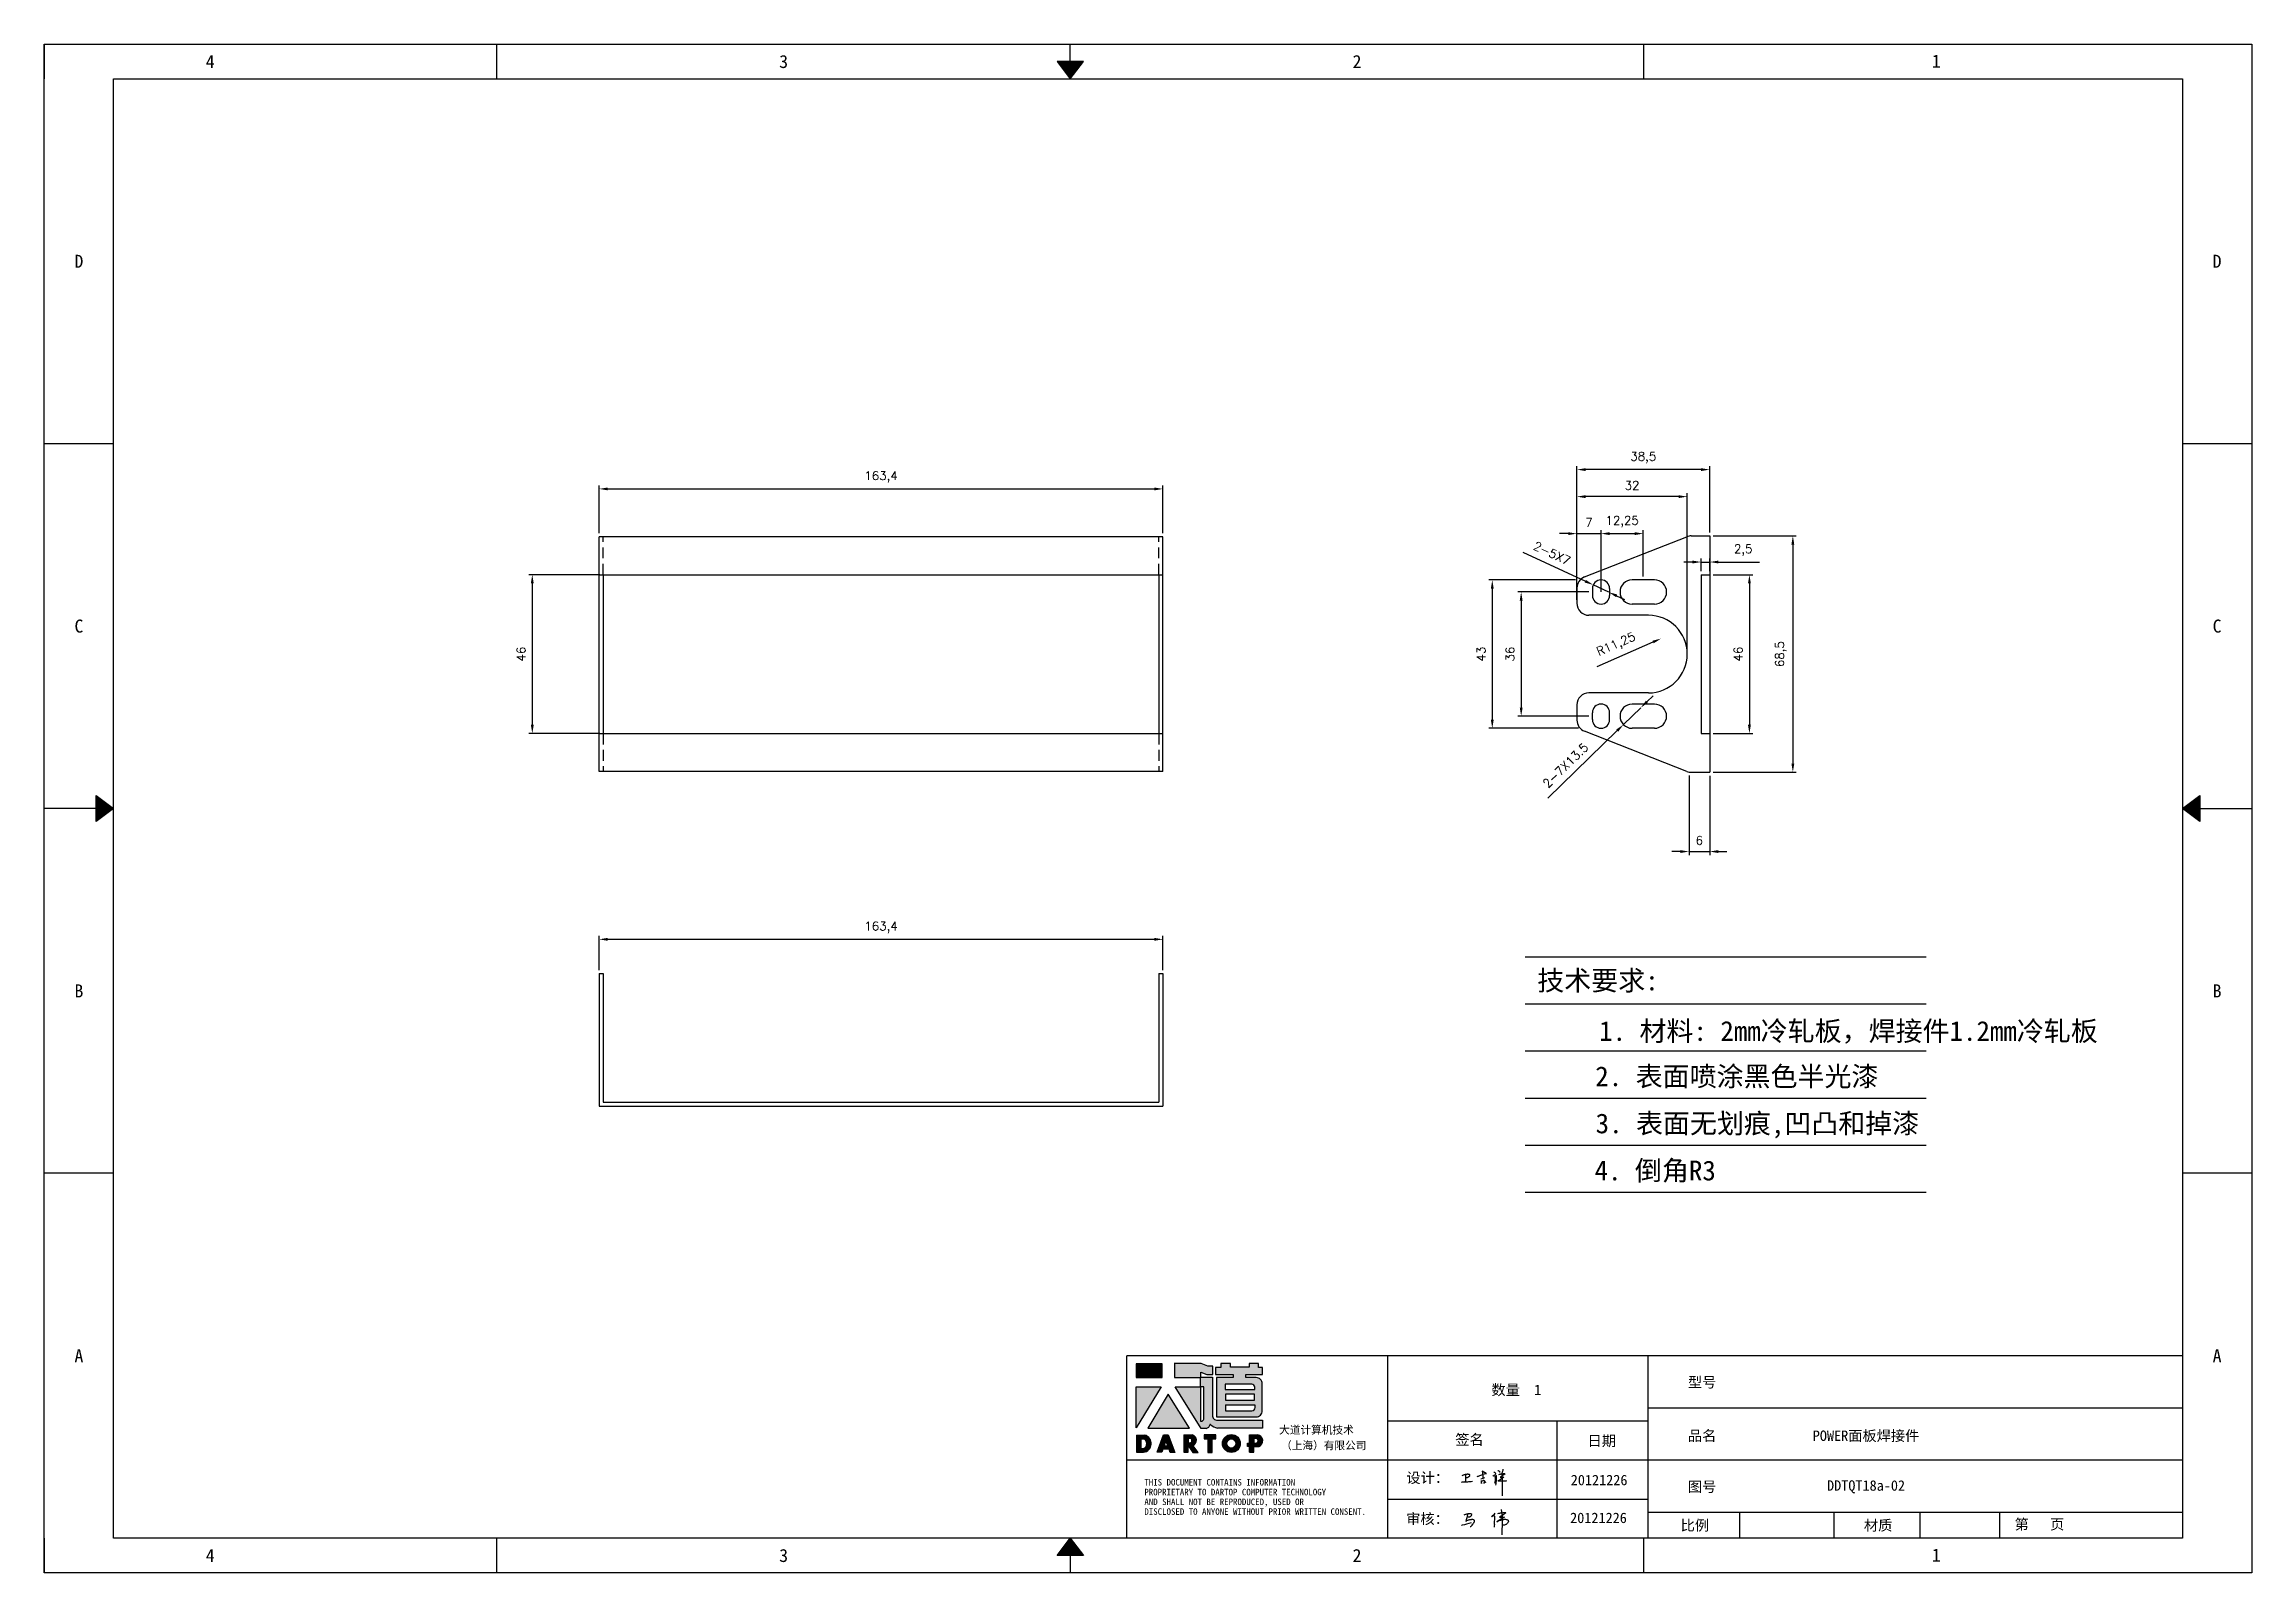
# Model space of a CAD drawing. Header units: millimetres. Extents: x 120943 to 145233, y 4425 to 40233.
# Drawn here: x 124026 to 124666, y 8527 to 8970 of the extents above; entities that cross this region are included whole.
import ezdxf
from ezdxf.enums import TextEntityAlignment as Align

# ---------------------------------------------------------------- set-up
doc = ezdxf.new("R2010")
doc.units = ezdxf.units.MM
doc.linetypes.add('DOT', pattern=[0.25, 0, -0.25])
doc.linetypes.add('HIDDEN2', pattern=[4.7625, 3.175, -1.5875])
for name, color, linetype in [('4', 7, 'Continuous'), ('hidden', 3, 'HIDDEN2'), ('print', 30, 'Continuous')]:
    doc.layers.add(name, color=color, linetype=linetype)
doc.layers.add('dim', color=2, linetype='Continuous', lineweight=9)
doc.styles.add('Dartop', font='SIMFANG.TTF')
doc.styles.add('HZ', font='SimSun.ttf')
doc.styles.add('hzHT', font='SIMHEI.TTF')
doc.styles.get("Standard").update_dxf_attribs({"font": 'txt', "bigfont": 'gbcbig.shx'})
doc.dimstyles.new('0.5small', dxfattribs={"dimtxt": 2.5, "dimasz": 2.5, "dimexe": 1, "dimexo": 1, "dimgap": 2, "dimtad": 1, "dimtxsty": 'Standard', "dimcen": 2.5, "dimadec": 0, "dimazin": 0, "dimtfac": 1, "dimtmove": 0, "dimatfit": 3, "dimfxl": 1, "dimarcsym": 0})

msp = doc.modelspace()

# ---------------------------------------------------------------- texts
at = {"color": 0}
for s, height, style, p in [('4', 3.777, 'Dartop', (124074.396, 8965.215)), ('3', 3.777, 'Dartop', (124240.584, 8965.215)), ('2', 3.777, 'Dartop', (124406.773, 8965.215)), ('1', 3.777, 'Dartop', (124574.683, 8965.335)), ('D', 3.777, 'Dartop', (124036.334, 8907.301)), ('D', 3.777, 'Dartop', (124656.055, 8907.301)), ('C', 3.777, 'Dartop', (124036.334, 8801.545)), ('C', 3.777, 'Dartop', (124656.055, 8801.545)), ('B', 3.777, 'Dartop', (124036.334, 8695.788)), ('B', 3.777, 'Dartop', (124656.055, 8695.788)), ('A', 3.777, 'Dartop', (124036.334, 8590.032)), ('A', 3.777, 'Dartop', (124656.055, 8590.032)), ('数量  1', 3.0216, 'hzHT', (124452.95, 8580.127)), ('型号', 3.0216, 'hzHT', (124506.803, 8582.346)), ('品名', 3.0216, 'hzHT', (124506.803, 8566.835)), ('POWER面板焊接件', 3.0216, 'hzHT', (124554.31, 8566.835)), ('签名', 3.0216, 'hzHT', (124439.376, 8565.728)), ('日期', 3.0216, 'hzHT', (124477.717, 8565.356)), ('20121226', 3.0216, 'hzHT', (124476.941, 8553.996)), ('图号', 3.0216, 'hzHT', (124506.803, 8552.065)), ('DDTQT18a-02', 3.0216, 'hzHT', (124554.31, 8552.405)), ('20121226', 3.0216, 'hzHT', (124476.761, 8543.032)), ('比例', 3.0216, 'hzHT', (124504.696, 8540.853)), ('材质', 3.0216, 'hzHT', (124557.821, 8540.853)), ('第   页', 3.0216, 'hzHT', (124604.563, 8541.166)), ('4', 3.777, 'Dartop', (124074.396, 8532.118)), ('3', 3.777, 'Dartop', (124240.584, 8532.118)), ('2', 3.777, 'Dartop', (124406.773, 8532.118)), ('1', 3.777, 'Dartop', (124574.683, 8532.238))]:
    msp.add_text(s, height=height, dxfattribs=dict(at, style=style)).set_placement(p, align=Align.MIDDLE_CENTER)
at = {"style": 'HZ'}
for s, p in [('技术要求:', (124476.601, 8698.799)), ('     1. 材料: 2mm冷轧板，焊接件1.2mm冷轧板', (124539.459, 8684.171)), ('    2. 表面喷涂黑色半光漆', (124509.068, 8671.027)), ('3. 表面无划痕,凹凸和掉漆', (124522.832, 8657.377)), ('4. 倒角R3           ', (124514.646, 8643.727))]:
    msp.add_text(s, height=5.733, dxfattribs=at).set_placement(p, align=Align.MIDDLE_CENTER)
at = {"color": 0, "style": 'hzHT'}
for s, height, p in [('设计：', 3.0216, (124421.072, 8553.139)), ('AND SHALL NOT BE REPRODUCED, USED OR', 1.8885, (124345.144, 8546.729)), ('THIS DOCUMENT CONTAINS INFORMATION', 1.8885, (124345.144, 8552.395)), ('PROPRIETARY TO DARTOP COMPUTER TECHNOLOGY', 1.8885, (124345.144, 8549.562)), ('DISCLOSED TO ANYONE WITHOUT PRIOR WRITTEN CONSENT.', 1.8885, (124345.144, 8543.896)), ('审核：', 3.0216, (124421.027, 8541.24))]:
    msp.add_text(s, height=height, dxfattribs=at).set_placement(p)
at = {"layer": '4', "color": 0, "style": 'hzHT'}
for s, p in [('大道计算机技术', (124384.204, 8567.394)), ('（上海）有限公司', (124384.774, 8562.878))]:
    msp.add_text(s, height=2.2662, dxfattribs=at).set_placement(p)

# ---------------------------------------------------------------- blocks, each defined once
blk = doc.blocks.new('*U326')
at = {"color": 254, "linetype": 'Continuous', "extrusion": (0, 0, -1)}
for points in [[(-17, 0.333), (-16.812, 0.25), (-17, 0.5)], [(-17, 0.333), (-17.188, 0.25), (-16.812, 0.25)], [(-17, 0.333), (-17, 0.5), (-17.188, 0.25)]]:
    blk.add_solid(points, dxfattribs=at)
blk = doc.blocks.new('*U327')
at = {"color": 254, "linetype": 'Continuous'}
for points in [[(17, 21.667), (17.188, 21.75), (16.812, 21.75)], [(17, 21.667), (16.812, 21.75), (17, 21.5)], [(17, 21.667), (17, 21.5), (17.188, 21.75)]]:
    blk.add_solid(points, dxfattribs=at)
blk = doc.blocks.new('*U324')
at = {"color": 254, "linetype": 'Continuous', "extrusion": (0, 0, -1)}
for points in [[(-0.833, 11), (-0.75, 10.812), (-0.75, 11.188)], [(-0.833, 11), (-0.75, 11.188), (-1, 11)], [(-0.833, 11), (-1, 11), (-0.75, 10.812)]]:
    blk.add_solid(points, dxfattribs=at)
blk = doc.blocks.new('dadao')
for p, q in [((48, 19.2), (44.9, 10.4)), ((44.9, 10.4), (51.2, 10.4)), ((51.2, 10.4), (48, 19.2))]:
    blk.add_line(p, q)
for points in [[(41.8, 121.6), (41.8, 143.7), (-0.4, 143.7), (-0.4, 121.6), (41.8, 121.6)], [(104.8, 122), (104.8, 130.3), (114.1, 126.3), (124.2, 126.3), (124.2, 139.6), (115.9, 139.6), (105.1, 143.9), (61.5, 143.9)], [(61.7, 144), (61.7, 121.3), (103.9, 121.3)], [(113.4, 38.7), (105.1, 38.7), (63, 106.5), (103.9, 106.5), (103.9, 120.9), (103.9, 121.3)], [(109.7, 53.6), (109.7, 106.2), (104.3, 106.2), (104.3, 50.4), (106.6, 50.4)], [(144.6, 94.4), (144.6, 84.8), (192, 84.8), (192, 94.1), (144.9, 94.1)], [(120.2, 45), (119.5, 45), (119.5, 44.6)], [(0, 28), (0, 0), (11.8, 0)], [(0.1, 28), (14, 28)], [(7.1, 21.8), (7.1, 6.1), (12, 6.1)], [(7.1, 21.8), (11.4, 21.8)], [(76.8, 28.2), (76.8, 0), (84.1, 0), (84.1, 11.1), (91.6, -0.1), (100.3, -0.1), (91.7, 11.1)], [(76.8, 28.2), (90.6, 28.2)], [(84, 22.7), (84, 15.3), (87.2, 15.3)], [(84, 22.7), (87.3, 22.7)], [(183.7, 0), (183.7, 9.6), (180.6, 9.6), (180.6, 14.9), (183.8, 14.9), (183.8, 28.1), (196.1, 28.1), (196.5, 28.1)], [(183.7, 0), (190.9, 0), (190.9, 9.6), (198.8, 9.6)], [(194.9, 22.3), (190.8, 22.3), (190.8, 15), (194.4, 15)]]:
    blk.add_lwpolyline(points)
blk.add_lwpolyline([(137.1, 144.2), (137.1, 137.9), (128.3, 137.9), (128.3, 126.5), (157.3, 126.5), (157.3, 121.5), (130.3, 121.5), (130.3, 57.5), (194.4, 57.5, 0.414214), (204.4, 67.5), (204.4, 111.3, 0.414214), (194.4, 121.3), (177.5, 121.3), (177.5, 126.3), (204.7, 126.3), (204.7, 137.7), (198.2, 137.7), (198.2, 143.9), (183.3, 143.9), (183.3, 138), (153, 138), (153, 144.2), (137.1, 144.2)], format="xyb", close=True)
for points in [[(104.8, 122), (123.4, 122), (123.4, 60, 0.414214), (131.4, 52), (204.8, 52), (204.8, 39.1), (131.7, 39.1)], [(144.3, 110.8), (144.3, 101.8), (192.3, 101.8), (192.3, 105.5, 0.414214), (187.3, 110.5), (144.3, 110.5)], [(144.6, 77), (144.6, 67.5), (187.6, 67.5, 0.414214), (192.6, 72.5), (192.6, 76.4), (144.6, 76.4)]]:
    blk.add_lwpolyline(points, format="xyb")
for points in [[(-0.3, 106.2), (40.4, 106.2), (-0.3, 39.7), (-0.3, 106.2)], [(51.7, 94.1), (18.4, 39.3), (86.2, 39.3)], [(43.8, 28.2), (51.8, 28.2), (62.6, -0.1), (55, -0.1), (53.2, 5), (42.9, 5), (41.1, 0), (33.6, 0)], [(110, 28.1), (110, 21.9), (116, 21.9), (116, -0.1), (123.2, -0.1), (123.2, 22), (129.2, 22), (129.2, 28.1), (110, 28.1)]]:
    blk.add_lwpolyline(points, close=True)
for radius in [14.5, 7.44]:
    blk.add_circle((154.2, 14.2), radius)
for centre, radius, start, end in [((99.2, 60.7), 12.6, 305.6399, 325.969), ((111.6, 46.7), 8.19, 282.9811, 347.6627), ((136, 61.7), 22.9, 226.7358, 259.3209), ((8.5, 13.9), 8.49, 294.2143, 69.7177), ((9.6, 14.2), 14.4, 278.6604, 72.3203), ((86.4, 19), 3.8, 282.527, 76.7196), ((88.6, 19.4), 8.95, 290.6073, 77.2124), ((193.7, 18.7), 3.8, 280.9891, 72.5513), ((195.7, 18.6), 9.51, 288.8959, 85.2442)]:
    blk.add_arc(centre, radius, start, end)
blk = doc.blocks.new('h')
for p, q in [((20768.1, -2360.9), (20773, -2359.1)), ((20769.5, -2366.9), (20769.8, -2370.6)), ((20769.8, -2370.6), (20770.9, -2378)), ((20770.9, -2378), (20771.5, -2370.6)), ((20772.4, -2369.3), (20774.9, -2367.8)), ((20773, -2359.1), (20784.1, -2355.2)), ((20773.3, -2331.8), (20775.3, -2338.7)), ((20789.1, -2340.9), (20773.5, -2331.9)), ((20775.3, -2338.7), (20775.6, -2351.2)), ((20775.6, -2351.2), (20775.5, -2357.3)), ((20782.2, -2369.2), (20780, -2377.1)), ((20780, -2377.1), (20788.3, -2371.3)), ((20780.1, -2366.4), (20780.8, -2366.4)), ((20781.9, -2367.4), (20782.2, -2369.2)), ((20845.7, -2343.5), (20848.4, -2353)), ((20848.9, -2370.3), (20847.9, -2424)), ((20848.4, -2353), (20848.9, -2370.3))]:
    blk.add_line(p, q)
for points in [[(20696.6, -2372.4, 0.002073), (20710.6, -2371.9, 0.016137), (20719.6, -2371.3, 0.008314), (20736.9, -2369.3)], [(20699.1, -2348.2, -0.029745), (20704.6, -2345.4, -0.046842), (20708.4, -2344.2, -0.00919), (20714.3, -2343, -0.018517), (20717.2, -2342.5, -0.037841), (20720.3, -2342.4, -0.039541), (20723.2, -2342.8, -0.149785), (20726, -2344.3, -0.204935), (20726.9, -2346.6, -0.074872), (20726.5, -2348.3, -0.061615), (20725.6, -2350.3, -0.034204), (20723.8, -2352.6, -0.045776), (20722.3, -2354.1, -0.054985), (20720.4, -2355.3, -0.036348), (20717.3, -2356.5, -0.067752), (20715.7, -2356.8, -0.043553), (20713.2, -2356.7)], [(20755, -2351.9, -0.024077), (20759.9, -2350.1, -0.013147), (20768.7, -2346.5, -0.00522), (20775.4, -2344.1, -0.018517), (20777.3, -2343.4, -0.008274), (20786.3, -2341, -0.039541), (20788.3, -2340.8, -0.079216), (20789.4, -2341, -0.204935)], [(20813.5, -2350.1, 0.007348), (20815.9, -2348.7, 0.008421), (20818, -2347.3, 0.009459), (20819.7, -2346.2, -0.016325), (20820.7, -2345.5, -0.173771), (20821.8, -2345.3, -0.085159), (20823.9, -2346, -0.125883), (20826, -2347.9, -0.160659), (20826.6, -2350.1, -0.010447), (20826.5, -2352.3, -0.008247), (20826.2, -2355.1, -0.002698), (20825.3, -2374, 0.001562), (20823.9, -2383.7, 0.016137)], [(20816.8, -2335, -0.053561), (20819.6, -2336.1, -0.075272), (20821.3, -2337.3, -0.005295), (20822.5, -2338.5, -0.009337), (20823.1, -2339.1, -0.026146), (20823.7, -2339.8, -0.016644), (20824.5, -2340.9)], [(20832.1, -2329.2, -0.053561), (20834.9, -2330.3, -0.075272), (20836.7, -2331.5, -0.005295), (20837.8, -2332.6, -0.009337), (20838.5, -2333.3, -0.026146), (20839, -2334, -0.016644), (20839.8, -2335.1)], [(20836, -2343.7, -0.02797), (20842.1, -2342.6, -0.048868), (20845.6, -2342.2, -0.00919), (20851.1, -2341.4, -0.018517), (20853.9, -2341.1, -0.037841), (20856.7, -2341.2, -0.039541), (20859.4, -2341.6, -0.018282), (20840.6, -2354.7, -0.000937)], [(20847.6, -2340.2, 0.021784), (20849.6, -2335.9, 0.028296), (20850.8, -2332.4, 0.008136), (20851.9, -2328.2, 0.028913), (20852.2, -2327, 0.08193), (20852.1, -2325.9, 0.075058), (20851.7, -2324.7, 0.275043)]]:
    blk.add_lwpolyline(points, format="xyb")
for points in [[(20711.3, -2343.5), (20711.3, -2343.5), (20711.5, -2355.8), (20710.7, -2368), (20710.6, -2371.9)], [(20821.5, -2350.6), (20822.4, -2359.2), (20822.2, -2364.9), (20821.7, -2369), (20821.3, -2376.3), (20823.6, -2368.5), (20827.2, -2366.3), (20829.5, -2366.3)], [(20840.6, -2354.7), (20850, -2354.7), (20855, -2354.3), (20845.9, -2361.1), (20840.5, -2364), (20833, -2367.5), (20863.2, -2367.4), (20865.9, -2367.3)]]:
    blk.add_lwpolyline(points)
for centre, radius, start, end in [((20773.7, -2371.2), 2.3, 121.9907, 163.60158), ((20787.5, -2406), 40.3, 100.61827, 108.24823), ((20780.8, -2367.6), 1.15, 9.4675, 90)]:
    blk.add_arc(centre, radius, start, end)
blk = doc.blocks.new('*U325')
at = {"color": 254, "linetype": 'Continuous', "extrusion": (0, 0, -1)}
for points in [[(-33.167, 11), (-33, 11), (-33.25, 11.188)], [(-33.167, 11), (-33.25, 11.188), (-33.25, 10.812)], [(-33.167, 11), (-33.25, 10.812), (-33, 11)]]:
    blk.add_solid(points, dxfattribs=at)
blk = doc.blocks.new('*D435')
at = {"layer": 'Defpoints', "color": 0}
for p in [(124470.5, 8846.91), (124509, 8827.68), (124470.5, 8812.55)]:
    blk.add_point(p, dxfattribs=at)
at = {"layer": 'dim', "color": 0, "lineweight": -2}
for p, q in [((124470.5, 8813.55), (124470.5, 8847.91)), ((124506.5, 8846.91), (124473, 8846.91)), ((124509, 8828.68), (124509, 8847.91))]:
    blk.add_line(p, q, dxfattribs=at)
at = {"layer": 'dim', "color": 0}
for points in [[(124473, 8847.32), (124473, 8846.49), (124470.5, 8846.91)], [(124506.5, 8847.32), (124506.5, 8846.49), (124509, 8846.91)]]:
    blk.add_solid(points, dxfattribs=at)
at = {"layer": 'dim', "color": 0, "insert": (124489.75, 8850.37), "char_height": 2.5, "attachment_point": 5}
blk.add_mtext('38,5', dxfattribs=at)
blk = doc.blocks.new('*D436')
at = {"layer": 'Defpoints', "color": 0}
for p in [(124509, 8827.68), (124509, 8759.18), (124533.1, 8759.18)]:
    blk.add_point(p, dxfattribs=at)
at = {"layer": 'dim', "color": 0, "lineweight": -2}
for p, q in [((124510, 8827.68), (124534.1, 8827.68)), ((124533.1, 8825.18), (124533.1, 8761.68)), ((124510, 8759.18), (124534.1, 8759.18))]:
    blk.add_line(p, q, dxfattribs=at)
at = {"layer": 'dim', "color": 0}
for points in [[(124532.68, 8825.18), (124533.51, 8825.18), (124533.1, 8827.68)], [(124532.68, 8761.68), (124533.51, 8761.68), (124533.1, 8759.18)]]:
    blk.add_solid(points, dxfattribs=at)
at = {"layer": 'dim', "color": 0, "insert": (124529.64, 8793.43), "char_height": 2.5, "attachment_point": 5, "rotation": 90}
blk.add_mtext('68,5', dxfattribs=at)
blk = doc.blocks.new('*D332')
at = {"layer": 'Defpoints', "color": 0}
for p in [(124503, 8759.24), (124509, 8759.18), (124509, 8736.18)]:
    blk.add_point(p, dxfattribs=at)
at = {"layer": 'dim', "color": 0, "lineweight": -2}
for p, q in [((124503, 8758.24), (124503, 8735.18)), ((124509, 8758.18), (124509, 8735.18)), ((124500.5, 8736.18), (124498, 8736.18)), ((124503, 8736.18), (124509, 8736.18)), ((124511.5, 8736.18), (124514, 8736.18))]:
    blk.add_line(p, q, dxfattribs=at)
at = {"layer": 'dim', "color": 0}
for points in [[(124500.5, 8736.6), (124500.5, 8735.77), (124503, 8736.18)], [(124511.5, 8736.6), (124511.5, 8735.77), (124509, 8736.18)]]:
    blk.add_solid(points, dxfattribs=at)
at = {"layer": 'dim', "color": 0, "insert": (124506, 8739.43), "char_height": 2.5, "attachment_point": 5}
blk.add_mtext('6', dxfattribs=at)
blk = doc.blocks.new('*D349')
at = {"layer": 'Defpoints', "color": 0}
for p in [(124509, 8820.12), (124506.5, 8816.43), (124509, 8816.43)]:
    blk.add_point(p, dxfattribs=at)
at = {"layer": 'dim', "color": 0, "lineweight": -2}
for p, q in [((124504, 8820.12), (124501.5, 8820.12)), ((124506.5, 8817.43), (124506.5, 8821.12)), ((124506.5, 8820.12), (124509, 8820.12)), ((124509, 8817.43), (124509, 8821.12)), ((124511.5, 8820.12), (124523.42, 8820.12))]:
    blk.add_line(p, q, dxfattribs=at)
at = {"layer": 'dim', "color": 0}
for points in [[(124504, 8820.53), (124504, 8819.7), (124506.5, 8820.12)], [(124511.5, 8820.53), (124511.5, 8819.7), (124509, 8820.12)]]:
    blk.add_solid(points, dxfattribs=at)
at = {"layer": 'dim', "color": 0, "insert": (124518.71, 8823.57), "char_height": 2.5, "attachment_point": 5}
blk.add_mtext('2,5', dxfattribs=at)
blk = doc.blocks.new('*D350')
at = {"layer": 'Defpoints', "color": 0}
for p in [(124509, 8816.43), (124509, 8770.43), (124520.51, 8770.43)]:
    blk.add_point(p, dxfattribs=at)
at = {"layer": 'dim', "color": 0, "lineweight": -2}
for p, q in [((124510, 8816.43), (124521.51, 8816.43)), ((124520.51, 8813.93), (124520.51, 8772.93)), ((124510, 8770.43), (124521.51, 8770.43))]:
    blk.add_line(p, q, dxfattribs=at)
at = {"layer": 'dim', "color": 0}
for points in [[(124520.09, 8813.93), (124520.92, 8813.93), (124520.51, 8816.43)], [(124520.09, 8772.93), (124520.92, 8772.93), (124520.51, 8770.43)]]:
    blk.add_solid(points, dxfattribs=at)
at = {"layer": 'dim', "color": 0, "insert": (124517.26, 8793.43), "char_height": 2.5, "attachment_point": 5, "rotation": 90}
blk.add_mtext('46', dxfattribs=at)
blk = doc.blocks.new('*D351')
at = {"layer": 'Defpoints', "color": 0}
for p in [(124470.5, 8839.07), (124470.5, 8808.18), (124502.5, 8793.43)]:
    blk.add_point(p, dxfattribs=at)
at = {"layer": 'dim', "color": 0, "lineweight": -2}
for p, q in [((124470.5, 8809.18), (124470.5, 8840.07)), ((124500, 8839.07), (124473, 8839.07)), ((124502.5, 8794.43), (124502.5, 8840.07))]:
    blk.add_line(p, q, dxfattribs=at)
at = {"layer": 'dim', "color": 0}
for points in [[(124473, 8839.49), (124473, 8838.66), (124470.5, 8839.07)], [(124500, 8839.49), (124500, 8838.66), (124502.5, 8839.07)]]:
    blk.add_solid(points, dxfattribs=at)
at = {"layer": 'dim', "color": 0, "insert": (124486.5, 8842.32), "char_height": 2.5, "attachment_point": 5}
blk.add_mtext('32', dxfattribs=at)
blk = doc.blocks.new('*D333')
at = {"layer": 'Defpoints', "color": 0}
for p in [(124484.59, 8793.43), (124494.9, 8797.94)]:
    blk.add_point(p, dxfattribs=at)
at = {"layer": 'dim', "color": 0, "lineweight": -2}
blk.add_line((124476.34, 8789.83), (124492.61, 8796.94), dxfattribs=at)
at = {"layer": 'dim', "color": 0}
blk.add_solid([(124492.44, 8797.32), (124492.77, 8796.55), (124494.9, 8797.94)], dxfattribs=at)
at = {"layer": 'dim', "color": 0, "insert": (124481.95, 8796.05), "char_height": 2.5, "attachment_point": 5, "rotation": 23.61046}
blk.add_mtext('R11,25', dxfattribs=at)
blk = doc.blocks.new('*D352')
at = {"layer": 'Defpoints', "color": 0}
for p in [(124475, 8811.43), (124454.36, 8775.43), (124475, 8775.43)]:
    blk.add_point(p, dxfattribs=at)
at = {"layer": 'dim', "color": 0, "lineweight": -2}
for p, q in [((124474, 8811.43), (124453.36, 8811.43)), ((124454.36, 8808.93), (124454.36, 8777.93)), ((124474, 8775.43), (124453.36, 8775.43))]:
    blk.add_line(p, q, dxfattribs=at)
at = {"layer": 'dim', "color": 0}
for points in [[(124453.94, 8808.93), (124454.77, 8808.93), (124454.36, 8811.43)], [(124453.94, 8777.93), (124454.77, 8777.93), (124454.36, 8775.43)]]:
    blk.add_solid(points, dxfattribs=at)
at = {"layer": 'dim', "color": 0, "insert": (124451.11, 8793.43), "char_height": 2.5, "attachment_point": 5, "rotation": 90}
blk.add_mtext('36', dxfattribs=at)
blk = doc.blocks.new('*D353')
at = {"layer": 'Defpoints', "color": 0}
for p in [(124477.5, 8828.35), (124470.5, 8812.55), (124477.5, 8810.43)]:
    blk.add_point(p, dxfattribs=at)
at = {"layer": 'dim', "color": 0, "lineweight": -2}
for p, q in [((124468, 8828.35), (124465.5, 8828.35)), ((124470.5, 8813.55), (124470.5, 8829.35)), ((124470.5, 8828.35), (124477.5, 8828.35)), ((124477.5, 8811.43), (124477.5, 8829.35)), ((124480, 8828.35), (124482.5, 8828.35))]:
    blk.add_line(p, q, dxfattribs=at)
at = {"layer": 'dim', "color": 0}
for points in [[(124468, 8828.77), (124468, 8827.94), (124470.5, 8828.35)], [(124480, 8828.77), (124480, 8827.94), (124477.5, 8828.35)]]:
    blk.add_solid(points, dxfattribs=at)
at = {"layer": 'dim', "color": 0, "insert": (124474, 8831.6), "char_height": 2.5, "attachment_point": 5}
blk.add_mtext('7', dxfattribs=at)
blk = doc.blocks.new('*D354')
at = {"layer": 'Defpoints', "color": 0}
for p in [(124489.75, 8828.35), (124477.5, 8811.43), (124489.75, 8814.93)]:
    blk.add_point(p, dxfattribs=at)
at = {"layer": 'dim', "color": 0, "lineweight": -2}
for p, q in [((124477.5, 8812.43), (124477.5, 8829.35)), ((124480, 8828.35), (124487.25, 8828.35)), ((124489.75, 8815.93), (124489.75, 8829.35))]:
    blk.add_line(p, q, dxfattribs=at)
at = {"layer": 'dim', "color": 0}
for points in [[(124480, 8828.77), (124480, 8827.94), (124477.5, 8828.35)], [(124487.25, 8828.77), (124487.25, 8827.94), (124489.75, 8828.35)]]:
    blk.add_solid(points, dxfattribs=at)
at = {"layer": 'dim', "color": 0, "insert": (124483.62, 8831.81), "char_height": 2.5, "attachment_point": 5}
blk.add_mtext('12,25', dxfattribs=at)
blk = doc.blocks.new('*D334')
at = {"layer": 'Defpoints', "color": 0}
for p in [(124471.11, 8814.93), (124445.98, 8771.93), (124471.94, 8771.93)]:
    blk.add_point(p, dxfattribs=at)
at = {"layer": 'dim', "color": 0, "lineweight": -2}
for p, q in [((124470.11, 8814.93), (124444.98, 8814.93)), ((124445.98, 8812.43), (124445.98, 8774.43)), ((124470.94, 8771.93), (124444.98, 8771.93))]:
    blk.add_line(p, q, dxfattribs=at)
at = {"layer": 'dim', "color": 0}
for points in [[(124445.56, 8812.43), (124446.39, 8812.43), (124445.98, 8814.93)], [(124445.56, 8774.43), (124446.39, 8774.43), (124445.98, 8771.93)]]:
    blk.add_solid(points, dxfattribs=at)
at = {"layer": 'dim', "color": 0, "insert": (124442.73, 8793.43), "char_height": 2.5, "attachment_point": 5, "rotation": 90}
blk.add_mtext('43', dxfattribs=at)
blk = doc.blocks.new('*D355')
at = {"layer": 'Defpoints', "color": 0}
for p in [(124475.23, 8813.49), (124479.76, 8811.37)]:
    blk.add_point(p, dxfattribs=at)
at = {"layer": 'dim', "color": 0, "lineweight": -2}
for p, q in [((124454.81, 8823.02), (124472.97, 8814.55)), ((124479.76, 8811.37), (124475.23, 8813.49)), ((124482.03, 8810.32), (124484.29, 8809.26))]:
    blk.add_line(p, q, dxfattribs=at)
at = {"layer": 'dim', "color": 0}
for points in [[(124473.14, 8814.92), (124472.79, 8814.17), (124475.23, 8813.49)], [(124482.21, 8810.69), (124481.85, 8809.94), (124479.76, 8811.37)]]:
    blk.add_solid(points, dxfattribs=at)
at = {"layer": 'dim', "color": 0, "insert": (124463.28, 8822.66), "char_height": 2.5, "attachment_point": 5, "rotation": 334.97465}
blk.add_mtext('2-5X7', dxfattribs=at)
blk = doc.blocks.new('*D356')
at = {"layer": 'Defpoints', "color": 0}
for p in [(124483.99, 8772.99), (124489.01, 8777.87)]:
    blk.add_point(p, dxfattribs=at)
at = {"layer": 'dim', "color": 0, "lineweight": -2}
for p, q in [((124490.8, 8779.62), (124492.59, 8781.36)), ((124489.01, 8777.87), (124483.99, 8772.99)), ((124462.08, 8751.64), (124482.2, 8771.25))]:
    blk.add_line(p, q, dxfattribs=at)
at = {"layer": 'dim', "color": 0}
for points in [[(124490.51, 8779.92), (124491.09, 8779.32), (124489.01, 8777.87)], [(124481.91, 8771.54), (124482.49, 8770.95), (124483.99, 8772.99)]]:
    blk.add_solid(points, dxfattribs=at)
at = {"layer": 'dim', "color": 0, "insert": (124467.21, 8761.18), "char_height": 2.5, "attachment_point": 5, "rotation": 44.25084}
blk.add_mtext('2-7X13.5', dxfattribs=at)
blk = doc.blocks.new('*D357')
at = {"layer": 'Defpoints', "color": 0}
for p in [(124350.52, 8710.74), (124187.12, 8700.83), (124350.52, 8700.83)]:
    blk.add_point(p, dxfattribs=at)
at = {"layer": 'dim', "color": 0, "lineweight": -2}
for p, q in [((124187.12, 8701.83), (124187.12, 8711.74)), ((124189.62, 8710.74), (124348.02, 8710.74)), ((124350.52, 8701.83), (124350.52, 8711.74))]:
    blk.add_line(p, q, dxfattribs=at)
at = {"layer": 'dim', "color": 0}
for points in [[(124189.62, 8711.16), (124189.62, 8710.32), (124187.12, 8710.74)], [(124348.02, 8711.16), (124348.02, 8710.32), (124350.52, 8710.74)]]:
    blk.add_solid(points, dxfattribs=at)
at = {"layer": 'dim', "color": 0, "insert": (124268.82, 8714.2), "char_height": 2.5, "attachment_point": 5}
blk.add_mtext('163,4', dxfattribs=at)
blk = doc.blocks.new('*D358')
at = {"layer": 'Defpoints', "color": 0}
for p in [(124188.32, 8816.43), (124167.74, 8770.43), (124188.32, 8770.43)]:
    blk.add_point(p, dxfattribs=at)
at = {"layer": 'dim', "color": 0, "lineweight": -2}
for p, q in [((124187.32, 8816.43), (124166.74, 8816.43)), ((124167.74, 8813.93), (124167.74, 8772.93)), ((124187.32, 8770.43), (124166.74, 8770.43))]:
    blk.add_line(p, q, dxfattribs=at)
at = {"layer": 'dim', "color": 0}
for points in [[(124167.32, 8813.93), (124168.16, 8813.93), (124167.74, 8816.43)], [(124167.32, 8772.93), (124168.16, 8772.93), (124167.74, 8770.43)]]:
    blk.add_solid(points, dxfattribs=at)
at = {"layer": 'dim', "color": 0, "insert": (124164.49, 8793.43), "char_height": 2.5, "attachment_point": 5, "rotation": 90}
blk.add_mtext('46', dxfattribs=at)
blk = doc.blocks.new('*D359')
at = {"layer": 'Defpoints', "color": 0}
for p in [(124350.52, 8841.31), (124187.12, 8827.44), (124350.52, 8827.44)]:
    blk.add_point(p, dxfattribs=at)
at = {"layer": 'dim', "color": 0, "lineweight": -2}
for p, q in [((124187.12, 8828.44), (124187.12, 8842.31)), ((124189.62, 8841.31), (124348.02, 8841.31)), ((124350.52, 8828.44), (124350.52, 8842.31))]:
    blk.add_line(p, q, dxfattribs=at)
at = {"layer": 'dim', "color": 0}
for points in [[(124189.62, 8841.72), (124189.62, 8840.89), (124187.12, 8841.31)], [(124348.02, 8841.72), (124348.02, 8840.89), (124350.52, 8841.31)]]:
    blk.add_solid(points, dxfattribs=at)
at = {"layer": 'dim', "color": 0, "insert": (124268.82, 8844.77), "char_height": 2.5, "attachment_point": 5}
blk.add_mtext('163,4', dxfattribs=at)

# ---------------------------------------------------------------- dimensions: what is measured, and where the dimension line sits
at = {"layer": 'dim'}
for base, p1, p2, picture, middle in [((124470.499, 8846.908), (124508.999, 8827.682), (124470.499, 8812.545), '*D435', (124489.749, 8850.366)), ((124350.52, 8841.308), (124187.12, 8827.44), (124350.52, 8827.44), '*D359', (124268.82, 8844.766)), ((124470.499, 8839.072), (124502.499, 8793.432), (124470.499, 8808.182), '*D351', (124486.499, 8842.322)), ((124477.499, 8828.353), (124470.499, 8812.545), (124477.499, 8810.432), '*D353', (124473.999, 8831.603)), ((124508.999, 8820.116), (124506.499, 8816.432), (124508.999, 8816.432), '*D349', (124518.707, 8823.575)), ((124508.999, 8736.182), (124503.001, 8759.243), (124508.999, 8759.182), '*D332', (124506, 8739.432)), ((124350.52, 8710.739), (124187.12, 8700.829), (124350.52, 8700.829), '*D357', (124268.82, 8714.197))]:
    dim = msp.add_linear_dim(base=base, p1=p1, p2=p2, dimstyle='0.5small', override={"dimpost": '\\X'}, dxfattribs=at)
    dim.commit()
    dim.dimension.update_dxf_attribs({"geometry": picture, "text_midpoint": middle})
dim = msp.add_linear_dim(base=(124489.749, 8828.353), p1=(124477.499, 8811.432), p2=(124489.749, 8814.932), dimstyle='0.5small', override={"dimpost": '\\X'}, dxfattribs=at)
dim.commit()
dim.dimension.update_dxf_attribs({"geometry": '*D354', "text_midpoint": (124483.624, 8828.353), "dimtype": 160})
for p1, p2, text, picture, middle in [((124479.764, 8811.375), (124475.234, 8813.49), '2-5X7', '*D355', (124461.908, 8819.71)), ((124489.006, 8777.874), (124483.992, 8772.99), '2-7X13.5', '*D356', (124469.48, 8758.852))]:
    dim = msp.add_diameter_dim_2p(p1=p1, p2=p2, text=text, dimstyle='0.5small', override={"dimpost": '\\X'}, dxfattribs=at)
    dim.commit()
    dim.dimension.update_dxf_attribs({"geometry": picture, "text_midpoint": middle, "dimtype": 163})
for base, p1, p2, picture, middle in [((124533.098, 8759.182), (124508.999, 8827.682), (124508.999, 8759.182), '*D436', (124529.639, 8793.432)), ((124167.74, 8770.432), (124188.32, 8816.432), (124188.32, 8770.432), '*D358', (124164.49, 8793.432)), ((124445.976, 8771.932), (124471.107, 8814.932), (124471.937, 8771.932), '*D334', (124442.726, 8793.432)), ((124454.357, 8775.432), (124474.999, 8811.432), (124474.999, 8775.432), '*D352', (124451.107, 8793.432)), ((124520.506, 8770.432), (124508.999, 8816.432), (124508.999, 8770.432), '*D350', (124517.256, 8793.432))]:
    dim = msp.add_linear_dim(base=base, p1=p1, p2=p2, angle=90, dimstyle='0.5small', override={"dimpost": '\\X'}, dxfattribs=at)
    dim.commit()
    dim.dimension.update_dxf_attribs({"geometry": picture, "text_midpoint": middle})
dim = msp.add_radius_dim(center=(124484.591, 8793.432), mpoint=(124494.899, 8797.938), dimstyle='0.5small', override={"dimpost": '\\X'}, dxfattribs=at)
dim.commit()
dim.dimension.update_dxf_attribs({"geometry": '*D333', "text_midpoint": (124483.331, 8792.881), "dimtype": 164})

# ---------------------------------------------------------------- hatches: boundary and pattern name
for points in [[(124350.286, 8587.693), (124342.752, 8587.693), (124342.752, 8583.757), (124350.286, 8583.757)], [(124350.044, 8581.003), (124342.773, 8581.003), (124342.773, 8569.132)], [(124352.059, 8578.849), (124346.115, 8569.053), (124358.218, 8569.053)], [(124365.903, 8567.048), (124362.464, 8567.048), (124362.464, 8565.957), (124363.537, 8565.957), (124363.537, 8562.025), (124364.822, 8562.025), (124364.822, 8565.959), (124365.903, 8565.959)]]:
    msp.add_hatch(color=0).paths.add_polyline_path(points)
h = msp.add_hatch(color=0)
h.paths.add_polyline_path([(124361.545, 8585.301), (124363.207, 8584.583), (124365.005, 8584.583), (124365.005, 8586.962), (124363.522, 8586.962), (124361.59, 8587.725), (124353.846, 8587.725), (124353.846, 8583.701), (124361.38, 8583.701), (124361.38, 8583.62), (124361.38, 8581.048), (124354.074, 8581.048), (124361.589, 8568.954), (124363.077, 8568.954, 0.2793748), (124364.163, 8570.011), (124364.163, 8570.066), (124364.295, 8570.066, 0.1431454), (124366.343, 8569.024), (124379.402, 8569.024), (124379.402, 8571.317), (124366.288, 8571.317, -0.4142136), (124364.859, 8572.746), (124364.859, 8583.828), (124361.545, 8583.828)])
h.paths.add_polyline_path([(124361.456, 8580.997), (124362.414, 8580.997), (124362.414, 8571.61, -0.0889357), (124361.859, 8571.039), (124361.453, 8571.039)], flags=16)
h = msp.add_hatch(color=0)
h.paths.add_polyline_path([(124379.379, 8586.629), (124378.217, 8586.629), (124378.217, 8587.734), (124375.562, 8587.734), (124375.562, 8586.684), (124370.14, 8586.684), (124370.14, 8587.789), (124367.3, 8587.789), (124367.3, 8586.664), (124365.731, 8586.664), (124365.731, 8584.626), (124370.909, 8584.626), (124370.909, 8583.725), (124366.084, 8583.725), (124366.084, 8572.315), (124377.538, 8572.315, 0.4142136), (124379.324, 8574.1), (124379.324, 8581.914, 0.4142136), (124377.538, 8583.7), (124374.511, 8583.7), (124374.511, 8584.584), (124379.379, 8584.584)])
h.paths.add_polyline_path([(124376.274, 8581.765, -0.4142136), (124377.166, 8580.873), (124377.166, 8580.218), (124368.591, 8580.218), (124368.591, 8581.765)], flags=16)
h.paths.add_polyline_path([(124377.111, 8578.836), (124377.111, 8577.178), (124368.646, 8577.178), (124368.646, 8578.836)], flags=16)
h.paths.add_polyline_path([(124377.221, 8575.686), (124377.221, 8574.976, -0.4142136), (124376.329, 8574.083), (124368.646, 8574.083), (124368.646, 8575.686)], flags=16)
h = msp.add_hatch(color=0)
h.paths.add_polyline_path([(124345.32, 8567.03), (124342.826, 8567.03), (124342.826, 8562.039), (124344.927, 8562.039, 0.7930159)])
h.paths.add_polyline_path([(124344.964, 8563.132), (124344.092, 8563.132), (124344.092, 8565.937), (124344.868, 8565.937, -0.6713609)], flags=16)
h = msp.add_hatch(color=0)
h.paths.add_polyline_path([(124352.078, 8567.071), (124350.654, 8567.071), (124348.824, 8562.034), (124350.172, 8562.034), (124350.489, 8562.927), (124352.316, 8562.927), (124352.64, 8562.023), (124354, 8562.023)])
h.paths.add_polyline_path([(124351.967, 8563.889), (124350.835, 8563.889), (124351.391, 8565.472)], flags=16)
h = msp.add_hatch(color=0)
h.paths.add_polyline_path([(124358.997, 8567.068), (124356.544, 8567.068), (124356.544, 8562.031), (124357.84, 8562.031), (124357.84, 8564.028), (124359.173, 8562.013), (124360.74, 8562.013), (124359.206, 8564.015, 0.7440549)])
h.paths.add_polyline_path([(124357.829, 8564.773), (124357.829, 8566.096), (124358.408, 8566.096, -0.796809), (124358.399, 8564.773)], flags=16)
h = msp.add_hatch(color=0)
h.paths.add_polyline_path([(124367.773, 8564.568, 1), (124372.945, 8564.568, 1)])
h.paths.add_polyline_path([(124371.687, 8564.568, -1), (124369.03, 8564.568, -1)], flags=16)
h = msp.add_hatch(color=0)
h.paths.add_polyline_path([(124377.905, 8567.056), (124377.831, 8567.056), (124375.644, 8567.056), (124375.644, 8564.705), (124375.063, 8564.705), (124375.063, 8563.751), (124375.634, 8563.751), (124375.634, 8562.04), (124376.911, 8562.04), (124376.911, 8563.758), (124378.314, 8563.758, 0.8123038)])
h.paths.add_polyline_path([(124376.892, 8564.712), (124376.892, 8566.027), (124377.619, 8566.027, -0.7782134), (124377.544, 8564.712)], flags=16)

# ---------------------------------------------------------------- linework, layer by layer
at = {"color": 0, "linetype": 'DOT'}
for p, q in [((124026.262, 8970.251), (124656.055, 8970.251)), ((124026.262, 8537.154), (124026.262, 8960.179)), ((124656.055, 8527.082), (124026.262, 8527.082))]:
    msp.add_line(p, q, dxfattribs=at)
at = {"color": 0}
for p, q in [((124026.262, 8970.251), (124026.262, 8960.179)), ((124157.49, 8960.179), (124157.49, 8970.251)), ((124323.679, 8965.215), (124323.679, 8970.251)), ((124489.867, 8960.179), (124489.867, 8970.251)), ((124046.406, 8537.154), (124046.406, 8960.179)), ((124046.406, 8960.179), (124645.983, 8960.179)), ((124645.983, 8960.179), (124645.983, 8537.154)), ((124046.406, 8854.423), (124026.262, 8854.423)), ((124666.127, 8854.423), (124645.983, 8854.423)), ((124041.37, 8748.666), (124026.262, 8748.666)), ((124651.019, 8748.666), (124666.127, 8748.666)), ((124046.406, 8642.91), (124026.262, 8642.91)), ((124666.127, 8642.91), (124645.983, 8642.91)), ((124645.983, 8590.032), (124340.046, 8590.032)), ((124340.046, 8537.154), (124340.046, 8590.032)), ((124415.586, 8590.032), (124415.586, 8537.154)), ((124491.126, 8537.154), (124491.126, 8590.032)), ((124491.126, 8574.924), (124645.983, 8574.924)), ((124415.586, 8571.147), (124491.126, 8571.147)), ((124464.687, 8571.147), (124464.687, 8537.154)), ((124340.046, 8559.816), (124415.586, 8559.816)), ((124415.586, 8559.816), (124645.983, 8559.816)), ((124415.586, 8548.485), (124491.126, 8548.485)), ((124491.126, 8544.708), (124645.983, 8544.708)), ((124517.703, 8537.154), (124517.703, 8544.708)), ((124545.092, 8537.154), (124545.092, 8544.708)), ((124569.991, 8537.154), (124569.991, 8544.708)), ((124593.105, 8537.154), (124593.105, 8544.708)), ((124026.262, 8537.154), (124026.262, 8527.082)), ((124645.983, 8537.154), (124046.406, 8537.154)), ((124157.49, 8527.082), (124157.49, 8537.154)), ((124489.867, 8527.082), (124489.867, 8537.154)), ((124323.679, 8532.118), (124323.679, 8527.082))]:
    msp.add_line(p, q, dxfattribs=at)
for p, q in [((124350.52, 8827.44), (124187.12, 8827.44)), ((124187.12, 8759.424), (124187.12, 8827.44)), ((124350.52, 8759.424), (124350.52, 8827.44)), ((124472.721, 8815.804), (124502.383, 8827.44)), ((124503.661, 8827.682), (124508.999, 8827.682)), ((124508.999, 8827.682), (124508.999, 8759.182)), ((124187.12, 8816.432), (124350.52, 8816.432)), ((124188.32, 8816.432), (124188.32, 8770.432)), ((124349.32, 8816.432), (124349.32, 8770.432)), ((124470.499, 8812.545), (124470.499, 8808.182)), ((124474.999, 8812.432), (124474.999, 8810.432)), ((124479.999, 8812.432), (124479.999, 8810.432)), ((124492.999, 8814.932), (124486.499, 8814.932)), ((124506.499, 8816.432), (124506.499, 8770.432)), ((124506.499, 8816.432), (124508.999, 8816.432)), ((124491.249, 8804.682), (124473.999, 8804.682)), ((124492.999, 8807.932), (124486.499, 8807.932)), ((124491.249, 8782.182), (124473.999, 8782.182)), ((124470.499, 8778.682), (124470.499, 8774.319)), ((124474.999, 8774.432), (124474.999, 8776.432)), ((124479.999, 8774.432), (124479.999, 8776.432)), ((124492.999, 8778.932), (124486.499, 8778.932)), ((124187.12, 8770.432), (124350.52, 8770.432)), ((124502.383, 8759.424), (124472.721, 8771.06)), ((124492.999, 8771.932), (124486.499, 8771.932)), ((124506.499, 8770.432), (124508.999, 8770.432)), ((124350.52, 8759.424), (124187.12, 8759.424)), ((124503.661, 8759.182), (124508.999, 8759.182)), ((124187.12, 8700.829), (124188.32, 8700.829)), ((124187.12, 8700.829), (124187.12, 8662.329)), ((124188.32, 8700.829), (124188.32, 8663.529)), ((124349.32, 8700.829), (124350.52, 8700.829)), ((124349.32, 8700.829), (124349.32, 8663.529)), ((124350.52, 8700.829), (124350.52, 8662.329)), ((124187.12, 8662.329), (124350.52, 8662.329)), ((124188.32, 8663.529), (124349.32, 8663.529)), ((124448.027, 8542.321), (124447.285, 8541.919)), ((124448.561, 8542.606), (124448.027, 8542.321)), ((124448.058, 8543.207), (124449.001, 8543.207)), ((124449.505, 8543.253), (124448.561, 8542.606)), ((124448.595, 8545.447), (124448.812, 8543.636)), ((124448.847, 8542.3), (124448.767, 8538.14)), ((124448.812, 8543.636), (124448.847, 8542.3)), ((124449.001, 8543.207), (124449.505, 8543.253))]:
    msp.add_line(p, q)
for points in [[(124323.679, 8960.179), (124327.456, 8965.215), (124319.902, 8965.215), (124323.679, 8960.179)], [(124046.406, 8748.666), (124041.37, 8744.889), (124041.37, 8752.443), (124046.406, 8748.666)], [(124645.983, 8748.666), (124651.019, 8752.443), (124651.019, 8744.889), (124645.983, 8748.666)], [(124323.679, 8537.154), (124327.456, 8532.118), (124319.902, 8532.118), (124323.679, 8537.154)]]:
    msp.add_lwpolyline(points, close=True, dxfattribs=at)
for points in [[(124437.851, 8543.86, -0.029745), (124438.283, 8544.076, -0.0468422), (124438.576, 8544.17, -0.0091902), (124439.032, 8544.262, -0.0185172), (124439.261, 8544.296, -0.0378406), (124439.497, 8544.303, -0.0395413), (124439.721, 8544.275, -0.1497852), (124439.94, 8544.156, -0.2049352), (124440.007, 8543.982, -0.0748717), (124439.982, 8543.845, -0.0616146), (124439.907, 8543.694, -0.0342039), (124439.772, 8543.515, -0.0457759), (124439.651, 8543.4, -0.054985), (124439.505, 8543.308, -0.0363479), (124439.262, 8543.212, -0.0677521), (124439.141, 8543.191, -0.0435534), (124438.95, 8543.201)], [(124447.285, 8541.919, -0.029745), (124447.958, 8542.257, -0.0468422), (124448.414, 8542.403, -0.0091902), (124449.126, 8542.547, -0.0185172), (124449.483, 8542.599, -0.0378406), (124449.851, 8542.61, -0.0395413), (124450.201, 8542.567, -0.1497852), (124450.543, 8542.38, -0.2049352), (124450.647, 8542.11, -0.0748717), (124450.608, 8541.896, -0.0616146), (124450.491, 8541.66, -0.0342039), (124450.281, 8541.382, -0.0457759), (124450.092, 8541.202, -0.054985), (124449.864, 8541.058, -0.0363479), (124449.486, 8540.908, -0.0677521), (124449.297, 8540.875, -0.0435534), (124448.999, 8540.891)], [(124447.594, 8544.32, -0.0279703), (124448.204, 8544.433, -0.0488679), (124448.558, 8544.471, -0.0091902), (124449.114, 8544.553, -0.0185172), (124449.392, 8544.579, -0.0378406), (124449.677, 8544.573, -0.0395413), (124449.946, 8544.525, -0.0182819), (124448.058, 8543.207, -0.0009369)]]:
    msp.add_lwpolyline(points, format="xyb")
msp.add_lwpolyline([(124438.803, 8544.218), (124438.803, 8544.218), (124438.659, 8543.333), (124438.421, 8542.501), (124438.266, 8541.991)])
for centre, radius, start, end in [((124503.661, 8824.182), 3.5, 90, 111.420459), ((124503.661, 8824.182), 3.5, 90, 111.420459), ((124473.999, 8812.545), 3.5, 111.420459, 180), ((124477.499, 8812.432), 2.5, 90, 180), ((124477.499, 8812.432), 2.5, 0, 90), ((124486.499, 8811.432), 3.5, 90, 180), ((124486.499, 8811.432), 3.5, 180, 270), ((124492.999, 8811.432), 3.5, 0, 90), ((124492.999, 8811.432), 3.5, 270, 0), ((124473.999, 8808.182), 3.5, 180, 270), ((124477.499, 8810.432), 2.5, 180, 270), ((124477.499, 8810.432), 2.5, 270, 0), ((124491.249, 8793.432), 11.25, 270, 90), ((124473.999, 8778.682), 3.5, 90, 180), ((124473.999, 8774.319), 3.5, 180, 248.579541), ((124477.499, 8776.432), 2.5, 90, 180), ((124477.499, 8774.432), 2.5, 180, 270), ((124477.499, 8776.432), 2.5, 0, 90), ((124477.499, 8774.432), 2.5, 270, 0), ((124486.499, 8775.432), 3.5, 90, 180), ((124486.499, 8775.432), 3.5, 180, 270), ((124492.999, 8775.432), 3.5, 0, 90), ((124492.999, 8775.432), 3.5, 270, 0), ((124503.661, 8762.682), 3.5, 248.579541, 270), ((124440.705, 8537.769), 4.876, 113.202449, 120.017497), ((124439.561, 8540.438), 1.971, 102.47486, 113.202449), ((124442.417, 8527.527), 15.195, 100.36867, 102.47486), ((124440.356, 8538.79), 3.745, 96.125337, 100.36867), ((124440.157, 8540.649), 1.875, 87.457037, 96.125337), ((124440.164, 8540.807), 1.717, 78.399567, 87.457037), ((124440.406, 8541.988), 0.511, 44.324655, 78.399567), ((124440.569, 8542.147), 0.284, 357.998393, 44.324655), ((124442.063, 8549.851), 7.458, 299.265464, 300.9495), ((124458.958, 8487.339), 57.583, 102.46592, 103.2053), ((124419.717, 8571.174), 38.128, 313.366132, 315.296084), ((124446.533, 8543.321), 0.244, 52.375745, 91.291159), ((124232.085, 8550.238), 214.732, 357.565664, 358.057278), ((124446.45, 8543.359), 0.279, 357.196828, 33.705179), ((124440.161, 8543.771), 6.583, 352.912546, 354.802684), ((124442.631, 8543.546), 4.103, 354.802684, 357.196828), ((124436.747, 8542.455), 1.596, 281.076982, 291.212632), ((124401.646, 8684.93), 148.319, 283.91895, 284.971512), ((124439.243, 8541.707), 1.257, 283.816254, 294.030509), ((124439.512, 8541.085), 0.58, 294.836428, 309.901134), ((124431.779, 8548.219), 11.096, 316.919563, 320.58866), ((124438.067, 8542.829), 2.821, 324.094808, 331.378357), ((124440.257, 8541.722), 0.377, 319.573073, 337.48549), ((124439.218, 8542.551), 1.694, 324.910666, 333.348429), ((124440.042, 8542.244), 0.825, 326.76781, 340.871018), ((124440.292, 8542.157), 0.561, 340.871018, 357.998393), ((124566.958, 8522.94), 121.7, 171.410173, 171.768083)]:
    msp.add_arc(centre, radius, start, end)
at = {"layer": 'Defpoints'}
for p, q in [((124455.487, 8705.688), (124571.746, 8705.688)), ((124455.487, 8692.038), (124571.746, 8692.038)), ((124455.487, 8692.038), (124571.746, 8692.038)), ((124455.487, 8678.388), (124571.746, 8678.388)), ((124455.487, 8664.738), (124571.746, 8664.738)), ((124455.487, 8651.088), (124571.746, 8651.088)), ((124455.487, 8637.438), (124571.746, 8637.438))]:
    msp.add_line(p, q, dxfattribs=at)
at = {"layer": 'hidden'}
for p, q in [((124188.32, 8816.432), (124188.32, 8827.44)), ((124349.32, 8816.432), (124349.32, 8827.44)), ((124188.32, 8770.432), (124188.32, 8759.424)), ((124349.32, 8770.432), (124349.32, 8759.424))]:
    msp.add_line(p, q, dxfattribs=at)
at = {"layer": 'print'}
msp.add_lwpolyline([(124026.262, 8970.251), (124666.127, 8970.251), (124666.127, 8527.082), (124026.262, 8527.082)], close=True, dxfattribs=at)

# ---------------------------------------------------------------- block references
at = {"color": 0, "linetype": 'Continuous', "xscale": 20.14402654906917, "yscale": 20.14402654906917, "zscale": 20.14402654906917}
for name, p in [('*U327', (123981.23, 8527.082)), ('*U324', (124026.262, 8527.082)), ('*U325', (123981.23, 8527.082)), ('*U326', (123981.23, 8527.082))]:
    msp.add_blockref(name, p, dxfattribs=at)
at = {"color": 0}
for name, p, xscale, yscale, zscale in [('dadao', (124342.826, 8562.039), 0.1785493262159434, 0.1785493262159434, 0.1785493262159434), ('h', (122833.631, 8737.216), 0.07747410198498983, 0.07747410198498983, 0.07747410198498983)]:
    msp.add_blockref(name, p, dxfattribs=dict(at, xscale=xscale, yscale=yscale, zscale=zscale))

msp.set_redraw_order([(e.dxf.handle, doc.entitydb.next_handle()) for e in msp.query("TEXT MTEXT ATTDEF DIMENSION ARC_DIMENSION")])  # texts and dimensions are drawn at this point

doc.saveas('drawing.dxf')
